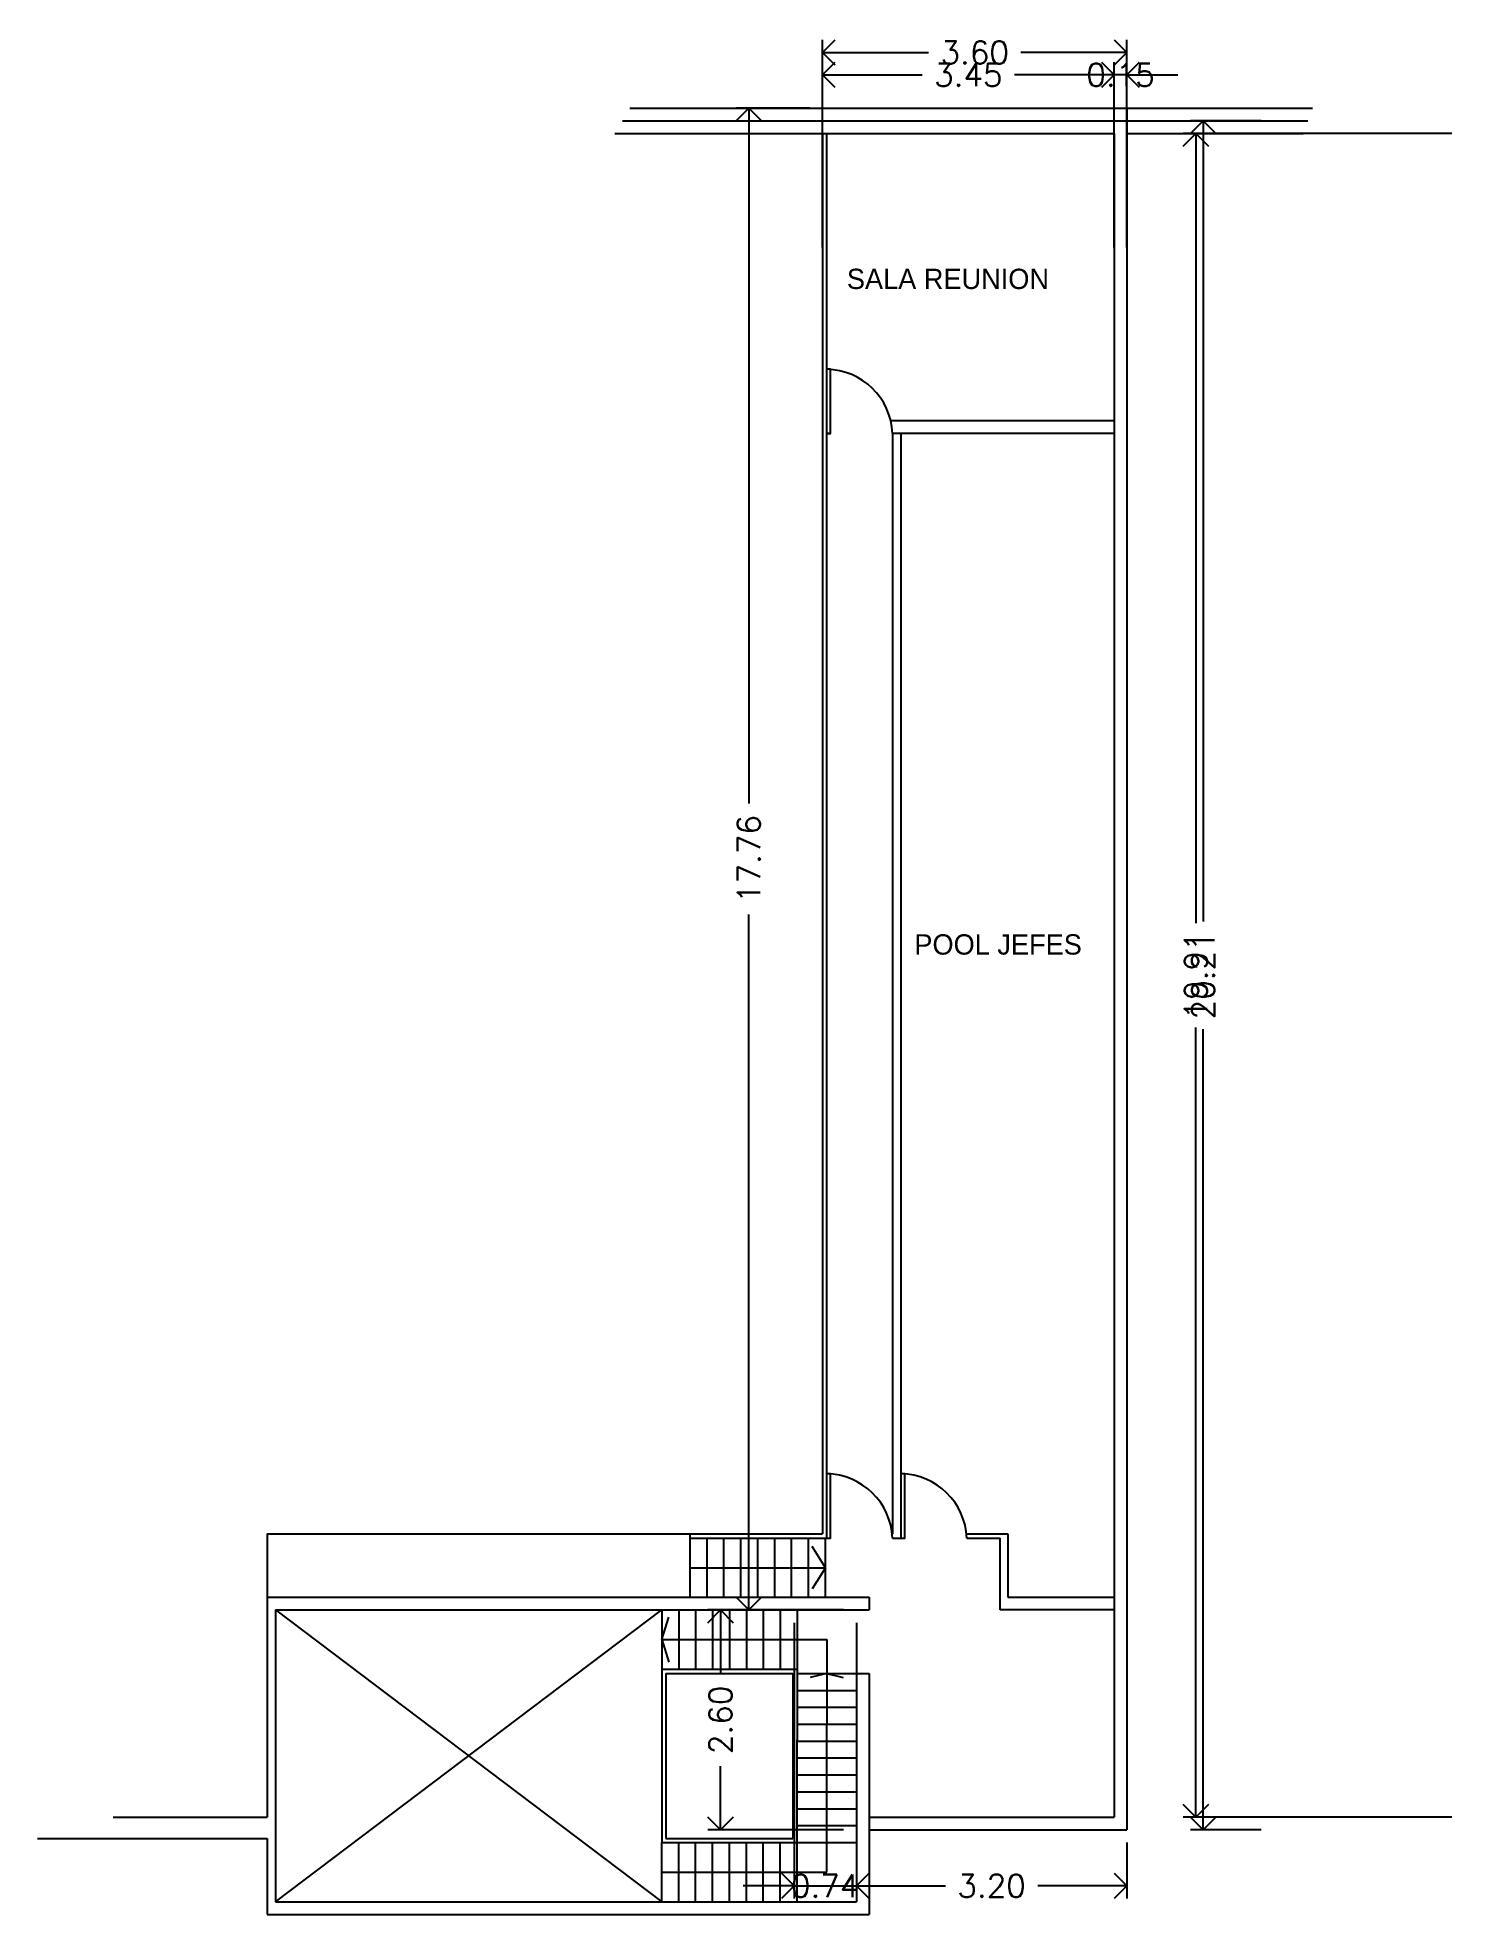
# Model space of a CAD drawing. Extents: x 26 to 214, y -151 to 101.
# Drawn here: x 50.48 to 67.34, y 79.28 to 101.47 of the extents above; entities that cross this region are included whole.
import ezdxf

# ---------------------------------------------------------------- set-up
doc = ezdxf.new("R2010")
doc.units = 0
doc.header["$LTSCALE"] = 10
doc.header["$MEASUREMENT"] = 0
doc.linetypes.add('CENTER', pattern=[2, 1.25, -0.25, 0.25, -0.25])
doc.layers.get('0').update_dxf_attribs({"linetype": 'CONTINUOUS'})
doc.layers.get('DEFPOINTS').update_dxf_attribs({"linetype": 'CONTINUOUS'})
for name, color, linetype in [('00-AUX', 1, 'CONTINUOUS'), ('00-COTAS-PARCIALES', 1, 'CONTINUOUS'), ('00-ESCAL', 1, 'CONTINUOUS'), ('00-M-A-300', 6, 'CONTINUOUS'), ('00-TEXTOS', 4, 'CONTINUOUS'), ('ARQUITECTUR-CARP-HOJAS-PUERTAS', 3, 'CONTINUOUS'), ('ARQUITECTURA-CARP-MANO-ABRIR', 1, 'CONTINUOUS'), ('EJE-MEDIANERA-PA', 1, 'CENTER'), ('MURO-VISTO', 9, 'CONTINUOUS'), ('SUPERF-EX-POLI', 2, 'CONTINUOUS')]:
    doc.layers.add(name, color=color, linetype=linetype)
doc.styles.add('ROMANS', font='romans.shx')
doc.styles.add('TECHNICLIGHT', font='tel_____.pfb')
doc.dimstyles.new('COTA1502', dxfattribs={"dimscale": 1.5, "dimtxt": 0.18, "dimasz": 0.2, "dimexe": 0.1, "dimexo": 0.1, "dimgap": 0.09, "dimtad": 0, "dimzin": 0, "dimdsep": 46, "dimtxsty": 'ROMANS', "dimblk": 'OPEN90', "dimcen": 0.1, "dimclrd": 256, "dimclre": 256, "dimclrt": 2, "dimadec": 0, "dimazin": 0, "dimtfac": 1, "dimtix": 1, "dimtmove": 2, "dimatfit": 3, "dimldrblk": 'OPEN90', "dimfxl": 0, "dimtolj": 1, "dimtzin": 0, "dimarcsym": 0})

msp = doc.modelspace()

# ---------------------------------------------------------------- texts
at = {"layer": '00-TEXTOS', "style": 'TECHNICLIGHT'}
for s, p in [('SALA REUNION', (60.044, 98.493)), ('POOL JEFES', (60.842, 90.624))]:
    msp.add_text(s, height=0.24, dxfattribs=at).set_placement(p)

# ---------------------------------------------------------------- blocks, each defined once
blk = doc.blocks.new('_Open90')
at = {"color": 0, "linetype": 'ByBlock', "lineweight": -2}
for p, q in [((0, 0), (-1, 0)), ((-0.5, 0.5), (0, 0)), ((0, 0), (-0.5, -0.5))]:
    blk.add_line(p, q, dxfattribs=at)
blk = doc.blocks.new('*D70')
at = {"layer": 'DEFPOINTS', "color": 0, "transparency": 16777216}
for p in [(64.255, 100.481), (65.093, 100.481), (65.093, 80.275)]:
    blk.add_point(p, dxfattribs=at)
at = {"layer": 'SUPERF-EX-POLI', "lineweight": -2, "transparency": 16777216}
for p, q in [((64.943, 100.481), (64.105, 100.481)), ((64.255, 100.181), (64.255, 91.014)), ((64.255, 80.575), (64.255, 89.742)), ((64.943, 80.275), (64.105, 80.275))]:
    blk.add_line(p, q, dxfattribs=at)
at = {"layer": 'SUPERF-EX-POLI', "lineweight": -2, "transparency": 16777216, "xscale": 0.3, "yscale": 0.3, "zscale": 0.3}
for p, rotation in [((64.255, 100.481), 90), ((64.255, 80.275), 270)]:
    blk.add_blockref('_Open90', p, dxfattribs=dict(at, rotation=rotation))
at = {"layer": 'SUPERF-EX-POLI', "color": 2, "transparency": 16777216, "insert": (64.255, 90.378), "char_height": 0.27, "attachment_point": 5, "rotation": 90, "style": 'ROMANS'}
blk.add_mtext('\\A1;20.21', dxfattribs=at)
blk = doc.blocks.new('*D67')
at = {"layer": '00-COTAS-PARCIALES', "lineweight": -2, "transparency": 16777216}
for p, q in [((67.194, 100.331), (64.02, 100.331)), ((64.17, 100.031), (64.17, 90.995)), ((64.17, 80.725), (64.17, 89.761)), ((67.194, 80.425), (64.02, 80.425))]:
    blk.add_line(p, q, dxfattribs=at)
at = {"layer": 'DEFPOINTS', "color": 0, "transparency": 16777216}
for p in [(67.344, 100.331), (64.17, 80.425), (67.344, 80.425)]:
    blk.add_point(p, dxfattribs=at)
at = {"layer": '00-COTAS-PARCIALES', "lineweight": -2, "transparency": 16777216, "xscale": 0.3, "yscale": 0.3, "zscale": 0.3}
for p, rotation in [((64.17, 100.331), 90), ((64.17, 80.425), 270)]:
    blk.add_blockref('_Open90', p, dxfattribs=dict(at, rotation=rotation))
at = {"layer": '00-COTAS-PARCIALES', "color": 2, "transparency": 16777216, "insert": (64.17, 90.378), "char_height": 0.27, "attachment_point": 5, "rotation": 90, "style": 'ROMANS'}
blk.add_mtext('\\A1;19.91', dxfattribs=at)
blk = doc.blocks.new('*D69')
at = {"layer": '00-COTAS-PARCIALES', "lineweight": -2, "transparency": 16777216}
for p, q in [((62.905, 101.025), (62.605, 101.025)), ((63.205, 98.985), (63.205, 101.175)), ((63.355, 101.025), (63.205, 101.025)), ((63.355, 98.985), (63.355, 101.175)), ((63.655, 101.025), (63.955, 101.025))]:
    blk.add_line(p, q, dxfattribs=at)
at = {"layer": 'DEFPOINTS', "color": 0, "transparency": 16777216}
for p in [(63.205, 101.025), (63.205, 98.835), (63.355, 98.835)]:
    blk.add_point(p, dxfattribs=at)
at = {"layer": '00-COTAS-PARCIALES', "lineweight": -2, "transparency": 16777216, "xscale": 0.3, "yscale": 0.3, "zscale": 0.3}
blk.add_blockref('_Open90', (63.205, 101.025), dxfattribs=at)
at = {"layer": '00-COTAS-PARCIALES', "lineweight": -2, "transparency": 16777216, "xscale": 0.3, "yscale": 0.3, "zscale": 0.3, "rotation": 180}
blk.add_blockref('_Open90', (63.355, 101.025), dxfattribs=at)
at = {"layer": '00-COTAS-PARCIALES', "color": 2, "transparency": 16777216, "insert": (63.28, 101.025), "char_height": 0.27, "attachment_point": 5, "style": 'ROMANS'}
blk.add_mtext('\\A1;0.15', dxfattribs=at)
blk = doc.blocks.new('*D68')
at = {"layer": '00-COTAS-PARCIALES', "lineweight": -2, "transparency": 16777216}
for p, q in [((59.755, 98.985), (59.755, 101.175)), ((60.055, 101.025), (60.933, 101.025)), ((62.905, 101.025), (62.026, 101.025)), ((63.205, 98.985), (63.205, 101.175))]:
    blk.add_line(p, q, dxfattribs=at)
at = {"layer": 'DEFPOINTS', "color": 0, "transparency": 16777216}
for p in [(63.205, 101.025), (59.755, 98.835), (63.205, 98.835)]:
    blk.add_point(p, dxfattribs=at)
at = {"layer": '00-COTAS-PARCIALES', "lineweight": -2, "transparency": 16777216, "xscale": 0.3, "yscale": 0.3, "zscale": 0.3, "rotation": 180}
blk.add_blockref('_Open90', (59.755, 101.025), dxfattribs=at)
at = {"layer": '00-COTAS-PARCIALES', "lineweight": -2, "transparency": 16777216, "xscale": 0.3, "yscale": 0.3, "zscale": 0.3}
blk.add_blockref('_Open90', (63.205, 101.025), dxfattribs=at)
at = {"layer": '00-COTAS-PARCIALES', "color": 2, "transparency": 16777216, "insert": (61.48, 101.025), "char_height": 0.27, "attachment_point": 5, "style": 'ROMANS'}
blk.add_mtext('\\A1;3.45', dxfattribs=at)
blk = doc.blocks.new('*D71')
at = {"layer": 'DEFPOINTS', "color": 0, "transparency": 16777216}
for p in [(60.156, 80.275), (63.355, 80.275), (63.355, 79.613)]:
    blk.add_point(p, dxfattribs=at)
at = {"layer": 'SUPERF-EX-POLI', "lineweight": -2, "transparency": 16777216}
for p, q in [((60.156, 80.125), (60.156, 79.463)), ((63.355, 80.125), (63.355, 79.463)), ((60.456, 79.613), (61.209, 79.613)), ((63.055, 79.613), (62.302, 79.613))]:
    blk.add_line(p, q, dxfattribs=at)
at = {"layer": 'SUPERF-EX-POLI', "lineweight": -2, "transparency": 16777216, "xscale": 0.3, "yscale": 0.3, "zscale": 0.3, "rotation": 180}
blk.add_blockref('_Open90', (60.156, 79.613), dxfattribs=at)
at = {"layer": 'SUPERF-EX-POLI', "lineweight": -2, "transparency": 16777216, "xscale": 0.3, "yscale": 0.3, "zscale": 0.3}
blk.add_blockref('_Open90', (63.355, 79.613), dxfattribs=at)
at = {"layer": 'SUPERF-EX-POLI', "color": 2, "transparency": 16777216, "insert": (61.755, 79.613), "char_height": 0.27, "attachment_point": 5, "style": 'ROMANS'}
blk.add_mtext('\\A1;3.20', dxfattribs=at)
blk = doc.blocks.new('*D72')
at = {"layer": 'DEFPOINTS', "color": 0, "transparency": 16777216}
for p in [(60.156, 82.875), (58.551, 80.275), (60.156, 80.275)]:
    blk.add_point(p, dxfattribs=at)
at = {"layer": 'SUPERF-EX-POLI', "lineweight": -2, "transparency": 16777216}
for p, q in [((60.006, 82.875), (58.401, 82.875)), ((58.551, 82.575), (58.551, 82.121)), ((58.551, 80.575), (58.551, 81.029)), ((60.006, 80.275), (58.401, 80.275))]:
    blk.add_line(p, q, dxfattribs=at)
at = {"layer": 'SUPERF-EX-POLI', "lineweight": -2, "transparency": 16777216, "xscale": 0.3, "yscale": 0.3, "zscale": 0.3}
for p, rotation in [((58.551, 82.875), 90), ((58.551, 80.275), 270)]:
    blk.add_blockref('_Open90', p, dxfattribs=dict(at, rotation=rotation))
at = {"layer": 'SUPERF-EX-POLI', "color": 2, "transparency": 16777216, "insert": (58.551, 81.575), "char_height": 0.27, "attachment_point": 5, "rotation": 90, "style": 'ROMANS'}
blk.add_mtext('\\A1;2.60', dxfattribs=at)
blk = doc.blocks.new('*D73')
at = {"layer": 'DEFPOINTS', "color": 0, "transparency": 16777216}
for p in [(59.42, 82.875), (60.156, 82.875), (60.156, 79.613)]:
    blk.add_point(p, dxfattribs=at)
at = {"layer": 'SUPERF-EX-POLI', "lineweight": -2, "transparency": 16777216}
for p, q in [((59.42, 82.725), (59.42, 79.463)), ((60.156, 82.725), (60.156, 79.463)), ((59.12, 79.613), (58.82, 79.613)), ((59.42, 79.613), (60.156, 79.613)), ((60.456, 79.613), (60.756, 79.613))]:
    blk.add_line(p, q, dxfattribs=at)
at = {"layer": 'SUPERF-EX-POLI', "lineweight": -2, "transparency": 16777216, "xscale": 0.3, "yscale": 0.3, "zscale": 0.3}
blk.add_blockref('_Open90', (59.42, 79.613), dxfattribs=at)
at = {"layer": 'SUPERF-EX-POLI', "lineweight": -2, "transparency": 16777216, "xscale": 0.3, "yscale": 0.3, "zscale": 0.3, "rotation": 180}
blk.add_blockref('_Open90', (60.156, 79.613), dxfattribs=at)
at = {"layer": 'SUPERF-EX-POLI', "color": 2, "transparency": 16777216, "insert": (59.788, 79.613), "char_height": 0.27, "attachment_point": 5, "style": 'ROMANS'}
blk.add_mtext('\\A1;0.74', dxfattribs=at)
blk = doc.blocks.new('*D74')
at = {"layer": 'DEFPOINTS', "color": 0, "transparency": 16777216}
for p in [(58.886, 100.631), (59.755, 100.631), (59.755, 82.875)]:
    blk.add_point(p, dxfattribs=at)
at = {"layer": 'SUPERF-EX-POLI', "lineweight": -2, "transparency": 16777216}
for p, q in [((59.605, 100.631), (58.736, 100.631)), ((58.886, 100.331), (58.886, 92.409)), ((58.886, 83.175), (58.886, 91.097)), ((59.605, 82.875), (58.736, 82.875))]:
    blk.add_line(p, q, dxfattribs=at)
at = {"layer": 'SUPERF-EX-POLI', "lineweight": -2, "transparency": 16777216, "xscale": 0.3, "yscale": 0.3, "zscale": 0.3}
for p, rotation in [((58.886, 100.631), 90), ((58.886, 82.875), 270)]:
    blk.add_blockref('_Open90', p, dxfattribs=dict(at, rotation=rotation))
at = {"layer": 'SUPERF-EX-POLI', "color": 2, "transparency": 16777216, "insert": (58.886, 91.753), "char_height": 0.27, "attachment_point": 5, "rotation": 90, "style": 'ROMANS'}
blk.add_mtext('\\A1;17.76', dxfattribs=at)
blk = doc.blocks.new('*D75')
at = {"layer": 'DEFPOINTS', "color": 0, "transparency": 16777216}
for p in [(63.355, 101.289), (59.755, 100.631), (63.355, 100.631)]:
    blk.add_point(p, dxfattribs=at)
at = {"layer": 'SUPERF-EX-POLI', "lineweight": -2, "transparency": 16777216}
for p, q in [((59.755, 100.781), (59.755, 101.439)), ((63.355, 100.781), (63.355, 101.439)), ((60.055, 101.289), (61.008, 101.289)), ((63.055, 101.289), (62.101, 101.289))]:
    blk.add_line(p, q, dxfattribs=at)
at = {"layer": 'SUPERF-EX-POLI', "lineweight": -2, "transparency": 16777216, "xscale": 0.3, "yscale": 0.3, "zscale": 0.3, "rotation": 180}
blk.add_blockref('_Open90', (59.755, 101.289), dxfattribs=at)
at = {"layer": 'SUPERF-EX-POLI', "lineweight": -2, "transparency": 16777216, "xscale": 0.3, "yscale": 0.3, "zscale": 0.3}
blk.add_blockref('_Open90', (63.355, 101.289), dxfattribs=at)
at = {"layer": 'SUPERF-EX-POLI', "color": 2, "transparency": 16777216, "insert": (61.555, 101.289), "char_height": 0.27, "attachment_point": 5, "style": 'ROMANS'}
blk.add_mtext('\\A1;3.60', dxfattribs=at)

# ---------------------------------------------------------------- dimensions: what is measured, and where the dimension line sits
at = {"layer": '00-COTAS-PARCIALES'}
for p1, picture, middle in [((59.755, 98.835), '*D68', (61.48, 101.025)), ((63.355, 98.835), '*D69', (63.28, 101.025))]:
    dim = msp.add_linear_dim(base=(63.205, 101.025), p1=p1, p2=(63.205, 98.835), dimstyle='COTA1502', dxfattribs=at)
    dim.commit()
    dim.dimension.update_dxf_attribs({"geometry": picture, "text_midpoint": middle})
dim = msp.add_linear_dim(base=(64.17, 80.425), p1=(67.344, 100.331), p2=(67.344, 80.425), angle=90, dimstyle='COTA1502', dxfattribs=at)
dim.commit()
dim.dimension.update_dxf_attribs({"geometry": '*D67', "text_midpoint": (64.17, 90.378)})
at = {"layer": 'SUPERF-EX-POLI'}
for base, p1, p2, picture, middle in [((63.355, 101.289), (59.755, 100.631), (63.355, 100.631), '*D75', (61.555, 101.289)), ((60.156, 79.613), (59.42, 82.875), (60.156, 82.875), '*D73', (59.788, 79.613)), ((63.355, 79.613), (60.156, 80.275), (63.355, 80.275), '*D71', (61.755, 79.613))]:
    dim = msp.add_linear_dim(base=base, p1=p1, p2=p2, dimstyle='COTA1502', dxfattribs=at)
    dim.commit()
    dim.dimension.update_dxf_attribs({"geometry": picture, "text_midpoint": middle})
for base, p1, p2, picture, middle in [((58.886, 100.631), (59.755, 82.875), (59.755, 100.631), '*D74', (58.886, 91.753)), ((64.255, 100.481), (65.093, 80.275), (65.093, 100.481), '*D70', (64.255, 90.378)), ((58.551, 80.275), (60.156, 82.875), (60.156, 80.275), '*D72', (58.551, 81.575))]:
    dim = msp.add_linear_dim(base=base, p1=p1, p2=p2, angle=90, dimstyle='COTA1502', dxfattribs=at)
    dim.commit()
    dim.dimension.update_dxf_attribs({"geometry": picture, "text_midpoint": middle})

# ---------------------------------------------------------------- linework, layer by layer
at = {"layer": '00-AUX', "linetype": 'CENTER'}
for p, q in [((53.291, 82.875), (57.856, 79.425)), ((53.291, 79.425), (57.856, 82.875))]:
    msp.add_line(p, q, dxfattribs=at)
at = {"layer": '00-ESCAL'}
for p, q in [((58.191, 83.025), (58.191, 83.775)), ((58.191, 83.725), (59.805, 83.725)), ((58.391, 83.025), (58.391, 83.725)), ((58.591, 83.025), (58.591, 83.725)), ((58.791, 83.025), (58.791, 83.725)), ((58.991, 83.025), (58.991, 83.725)), ((59.191, 83.025), (59.191, 83.725)), ((59.391, 83.025), (59.391, 83.725)), ((59.591, 83.025), (59.591, 83.725)), ((59.791, 83.025), (59.791, 83.725)), ((59.791, 83.375), (59.633, 83.626)), ((58.191, 83.375), (59.791, 83.375)), ((59.791, 83.375), (59.633, 83.124)), ((57.856, 82.875), (57.856, 80.125)), ((57.856, 82.525), (57.94, 82.792)), ((58.056, 82.875), (58.056, 82.175)), ((58.256, 82.875), (58.256, 82.175)), ((58.456, 82.875), (58.456, 82.175)), ((58.656, 82.875), (58.656, 82.175)), ((58.856, 82.875), (58.856, 82.175)), ((59.056, 82.875), (59.056, 82.175)), ((59.256, 82.875), (59.256, 82.175)), ((59.456, 82.875), (59.456, 82.175)), ((57.856, 82.525), (59.806, 82.525)), ((57.856, 82.525), (57.94, 82.259)), ((59.806, 82.525), (59.806, 81.526)), ((57.856, 82.175), (59.456, 82.175)), ((57.906, 82.125), (57.906, 80.175)), ((57.906, 82.125), (59.406, 82.125)), ((59.406, 82.125), (59.406, 80.175)), ((59.456, 82.175), (59.456, 81.339)), ((59.456, 82.125), (60.156, 82.125)), ((59.806, 82.125), (59.61, 82.075)), ((59.806, 82.125), (60.002, 82.075)), ((59.456, 81.925), (60.156, 81.925)), ((59.456, 81.725), (60.156, 81.725)), ((59.456, 81.525), (60.156, 81.525)), ((59.806, 79.775), (59.806, 81.526)), ((59.456, 80.125), (59.456, 81.339)), ((59.456, 81.325), (60.156, 81.325)), ((59.456, 81.125), (60.156, 81.125)), ((59.456, 80.925), (60.156, 80.925)), ((59.456, 80.725), (60.156, 80.725)), ((59.456, 80.525), (60.156, 80.525)), ((57.856, 80.125), (60.156, 80.125)), ((57.856, 79.425), (57.856, 80.125)), ((57.906, 80.175), (59.406, 80.175)), ((58.056, 79.425), (58.056, 80.125)), ((58.256, 79.425), (58.256, 80.125)), ((58.456, 79.425), (58.456, 80.125)), ((58.656, 79.425), (58.656, 80.125)), ((58.856, 79.425), (58.856, 80.125)), ((59.056, 79.425), (59.056, 80.125)), ((59.256, 79.425), (59.256, 80.125)), ((59.456, 80.325), (60.156, 80.325)), ((59.456, 79.425), (59.456, 80.125)), ((57.856, 79.775), (59.806, 79.775))]:
    msp.add_line(p, q, dxfattribs=at)
at = {"layer": '00-M-A-300'}
for p, q in [((57.477, 100.631), (63.355, 100.631)), ((63.355, 100.631), (63.355, 80.275)), ((57.303, 100.331), (59.755, 100.331)), ((59.755, 100.331), (63.205, 100.331)), ((59.755, 100.331), (59.755, 83.775)), ((59.805, 100.331), (59.805, 83.725)), ((63.205, 100.331), (63.205, 80.425)), ((59.85, 96.785), (59.805, 96.785)), ((63.205, 96.935), (60.564, 96.935)), ((63.205, 96.785), (60.585, 96.785)), ((60.585, 96.785), (60.585, 83.775)), ((60.683, 96.785), (60.683, 83.775)), ((53.191, 83.775), (56.491, 83.775)), ((53.191, 83.775), (53.191, 80.425)), ((56.491, 83.775), (59.755, 83.775)), ((59.805, 83.725), (59.85, 83.725)), ((60.585, 83.725), (60.728, 83.725)), ((61.46, 83.775), (61.946, 83.775)), ((61.463, 83.725), (61.858, 83.725)), ((61.858, 82.875), (61.858, 83.725)), ((61.946, 83.775), (61.946, 83.025)), ((53.191, 83.025), (60.306, 83.025)), ((60.306, 83.025), (60.306, 82.875)), ((61.946, 83.025), (63.205, 83.025)), ((53.291, 82.875), (53.291, 79.425)), ((53.291, 82.875), (60.156, 82.875)), ((60.156, 82.875), (60.306, 82.875)), ((63.205, 82.875), (61.858, 82.875)), ((60.156, 82.125), (60.156, 79.425)), ((60.156, 82.125), (60.306, 82.125)), ((60.306, 82.125), (60.306, 79.275)), ((51.373, 80.425), (53.191, 80.425)), ((60.306, 80.425), (63.205, 80.425)), ((50.477, 80.175), (53.191, 80.175)), ((53.191, 80.175), (53.191, 79.275)), ((60.306, 80.275), (63.355, 80.275)), ((53.191, 79.275), (60.306, 79.275)), ((53.291, 79.425), (60.156, 79.425))]:
    msp.add_line(p, q, dxfattribs=at)
at = {"layer": 'ARQUITECTUR-CARP-HOJAS-PUERTAS'}
for points in [[(59.805, 96.785), (59.85, 96.785), (59.85, 97.545), (59.805, 97.545), (59.805, 96.785)], [(59.805, 83.725), (59.85, 83.725), (59.85, 84.485), (59.805, 84.485), (59.805, 83.725)], [(60.683, 83.725), (60.728, 83.725), (60.728, 84.485), (60.683, 84.485), (60.683, 83.725)]]:
    msp.add_lwpolyline(points, dxfattribs=at)
at = {"layer": 'ARQUITECTURA-CARP-MANO-ABRIR'}
for centre in [(59.79, 96.75), (59.79, 83.69), (60.669, 83.69)]:
    msp.add_arc(centre, 0.795, 2.5399, 88.9482, dxfattribs=at)
at = {"layer": 'EJE-MEDIANERA-PA'}
msp.add_line((57.39, 100.481), (65.493, 100.481), dxfattribs=at)
at = {"layer": 'MURO-VISTO'}
for p, q in [((63.355, 100.631), (65.549, 100.631)), ((63.355, 100.331), (65.437, 100.331))]:
    msp.add_line(p, q, dxfattribs=at)

msp.set_redraw_order([(e.dxf.handle, doc.entitydb.next_handle()) for e in msp.query("TEXT MTEXT ATTDEF DIMENSION ARC_DIMENSION")])  # texts and dimensions are drawn at this point

doc.saveas('drawing.dxf')
